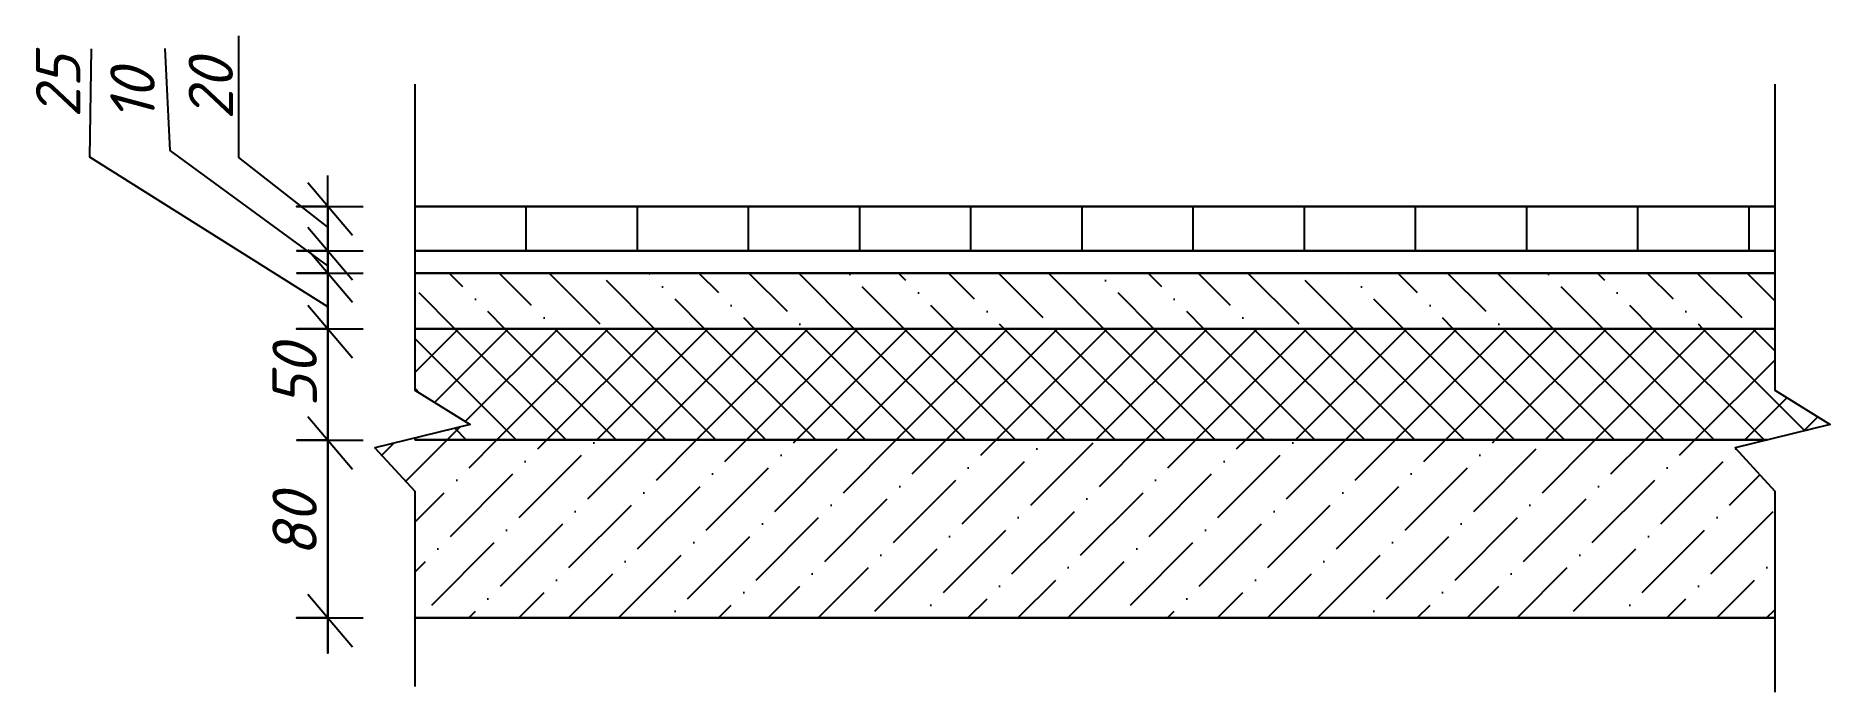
# Model space of a CAD drawing. Header units: millimetres. Extents: x -258556 to -95372, y 16759 to 83599.
# Drawn here: x -129712.9 to -129632.2, y 41370.4 to 41399.9 of the extents above; entities that cross this region are included whole.
import ezdxf

# ---------------------------------------------------------------- set-up
doc = ezdxf.new("R2010")
doc.units = ezdxf.units.MM
doc.header["$LTSCALE"] = 0.5
doc.layers.add('тонкие', color=7, linetype='Continuous')
doc.layers.add('ТОНКИЕе', color=7, linetype='Continuous', lineweight=25)
doc.styles.add('Наклонный 5', font='isocpeur.ttf', dxfattribs={"oblique": 15, "height": 7})

msp = doc.modelspace()

# ---------------------------------------------------------------- texts
at = {"layer": 'ТОНКИЕе', "color": 0, "char_height": 2, "attachment_point": 1, "rotation": 90, "style": 'Наклонный 5'}
for s, insert in [('25', (-129712.90525, 41396.19126)), ('10', (-129709.55744, 41396.02188)), ('20', (-129706.04059, 41396.10657)), ('50', (-129702.26808, 41383.17685)), ('80', (-129702.26808, 41376.44633))]:
    msp.add_mtext_dynamic_manual_height_columns(s, width=0.9322047, gutter_width=35, heights=[0], dxfattribs=dict(at, insert=insert))

# ---------------------------------------------------------------- hatches: boundary and pattern name
at = {"layer": 'тонкие', "transparency": 33554687}
h = msp.add_hatch(dxfattribs=at)
h.set_pattern_fill('ANSI36', scale=0.5, angle=90)
h.paths.add_polyline_path([(-129634.6954, 41389.21091), (-129695.86801, 41389.21091), (-129695.86801, 41386.71091), (-129634.6954, 41386.71091)])
h = msp.add_hatch(dxfattribs=at)
h.set_pattern_fill('ANSI37', scale=0.5)
h.paths.add_polyline_path([(-129634.6954, 41383.94307), (-129634.6954, 41386.71091), (-129695.86801, 41386.71091), (-129695.86801, 41383.94307), (-129693.37947, 41382.40171), (-129695.86801, 41381.7941), (-129695.86801, 41381.71091), (-129635.0361, 41381.71091), (-129632.20686, 41382.40171)])
h = msp.add_hatch(dxfattribs=at)
h.set_pattern_fill('ANSI36', scale=0.5)
h.paths.add_polyline_path([(-129634.6954, 41379.41226), (-129636.48193, 41381.35789), (-129635.0361, 41381.71091), (-129695.86801, 41381.71091), (-129695.86801, 41381.7941), (-129697.65454, 41381.35789), (-129695.86801, 41379.41226), (-129695.86801, 41373.71091), (-129634.6954, 41373.71091)])

# ---------------------------------------------------------------- linework, layer by layer
at = {"layer": 'ТОНКИЕе', "color": 0}
for points in [[(-129710.48053, 41394.42923), (-129710.39695, 41399.28584)], [(-129699.77689, 41389.52973), (-129706.85883, 41394.72363), (-129707.09473, 41399.30391)], [(-129699.77689, 41391.27113), (-129703.78377, 41394.40496), (-129703.78377, 41399.87355)], [(-129695.86801, 41397.71091), (-129695.86801, 41395.13138), (-129695.86801, 41383.94307), (-129693.37947, 41382.40171), (-129697.65454, 41381.35789), (-129695.86801, 41379.41226), (-129695.86801, 41370.62311)], [(-129634.6954, 41397.71091), (-129634.6954, 41395.75668), (-129634.6954, 41383.94307), (-129632.20686, 41382.40171), (-129636.48193, 41381.35789), (-129634.6954, 41379.41226), (-129634.6954, 41370.37306)], [(-129699.77689, 41387.69543), (-129710.48053, 41394.42923), (-129710.48053, 41394.42923)], [(-129699.77689, 41392.21091), (-129699.77689, 41373.71091), (-129699.77689, 41372.12468), (-129699.77689, 41393.59549)], [(-129700.68098, 41393.27718), (-129698.66348, 41390.91084)], [(-129699.77689, 41392.21091), (-129701.17823, 41392.21091), (-129698.18864, 41392.21091)], [(-129695.86801, 41392.21091), (-129695.86801, 41383.94307)], [(-129695.86801, 41392.21091), (-129690.86801, 41392.21091), (-129690.86801, 41390.21091)], [(-129690.86801, 41392.21091), (-129685.86801, 41392.21091), (-129685.86801, 41390.21091)], [(-129685.86801, 41392.21091), (-129680.86801, 41392.21091), (-129680.86801, 41390.21091)], [(-129680.86801, 41392.21091), (-129675.86801, 41392.21091), (-129675.86801, 41390.21091)], [(-129675.86801, 41392.21091), (-129670.86801, 41392.21091), (-129670.86801, 41390.21091)], [(-129670.86801, 41392.21091), (-129665.86801, 41392.21091), (-129665.86801, 41390.21091)], [(-129665.86801, 41392.21091), (-129660.86801, 41392.21091), (-129660.86801, 41390.21091)], [(-129660.86801, 41392.21091), (-129655.86801, 41392.21091), (-129655.86801, 41390.21091)], [(-129655.86801, 41392.21091), (-129650.86801, 41392.21091), (-129650.86801, 41390.21091)], [(-129650.86801, 41392.21091), (-129645.86801, 41392.21091), (-129645.86801, 41390.21091)], [(-129645.86801, 41392.21091), (-129640.86801, 41392.21091), (-129640.86801, 41390.21091)], [(-129640.86801, 41392.21091), (-129635.86801, 41392.21091), (-129635.86801, 41390.21091)], [(-129700.67813, 41391.27257), (-129698.66063, 41388.90623)], [(-129699.77404, 41390.2063), (-129701.17538, 41390.2063), (-129698.18579, 41390.2063)], [(-129700.67813, 41390.27257), (-129698.66063, 41387.90623)], [(-129699.77689, 41390.2063), (-129700.15904, 41390.2063), (-129699.38904, 41390.2063)], [(-129699.77404, 41389.2063), (-129701.17538, 41389.2063), (-129698.18579, 41389.2063)], [(-129699.77689, 41389.2063), (-129700.15904, 41389.2063), (-129699.38904, 41389.2063)], [(-129700.68098, 41387.77257), (-129698.66348, 41385.40623)], [(-129699.77689, 41386.7063), (-129701.17823, 41386.7063), (-129698.18864, 41386.7063)], [(-129699.77689, 41386.7063), (-129700.15904, 41386.7063), (-129699.38904, 41386.7063)], [(-129700.67813, 41382.76741), (-129698.66063, 41380.40107)], [(-129699.77404, 41381.70114), (-129701.17538, 41381.70114), (-129698.18579, 41381.70114)], [(-129699.77689, 41381.70114), (-129700.15904, 41381.70114), (-129699.38904, 41381.70114)], [(-129695.86801, 41381.7941), (-129695.86801, 41381.71091)], [(-129695.86801, 41379.41226), (-129695.86801, 41372.21091)], [(-129700.68098, 41374.77718), (-129698.66348, 41372.41084)], [(-129699.77689, 41373.71091), (-129701.17823, 41373.71091), (-129698.18864, 41373.71091)], [(-129699.77689, 41373.7063), (-129700.15904, 41373.7063), (-129699.38904, 41373.7063)]]:
    msp.add_lwpolyline(points, dxfattribs=at)
at = {"layer": 'ТОНКИЕе', "color": 0, "lineweight": 30}
for points in [[(-129695.86801, 41392.21091), (-129634.6954, 41392.21091)], [(-129695.86801, 41390.21091), (-129634.6954, 41390.21091)], [(-129634.6954, 41389.21091), (-129695.86801, 41389.21091)], [(-129695.86801, 41386.71091), (-129634.6954, 41386.71091), (-129634.6954, 41386.71091)], [(-129635.0361, 41381.71091), (-129695.86801, 41381.71091)], [(-129695.86801, 41373.71091), (-129695.86801, 41373.71091), (-129634.6954, 41373.71091)]]:
    msp.add_lwpolyline(points, dxfattribs=at)

msp.set_redraw_order([(e.dxf.handle, doc.entitydb.next_handle()) for e in msp.query("TEXT MTEXT ATTDEF DIMENSION ARC_DIMENSION")])  # texts and dimensions are drawn at this point

doc.saveas('drawing.dxf')
